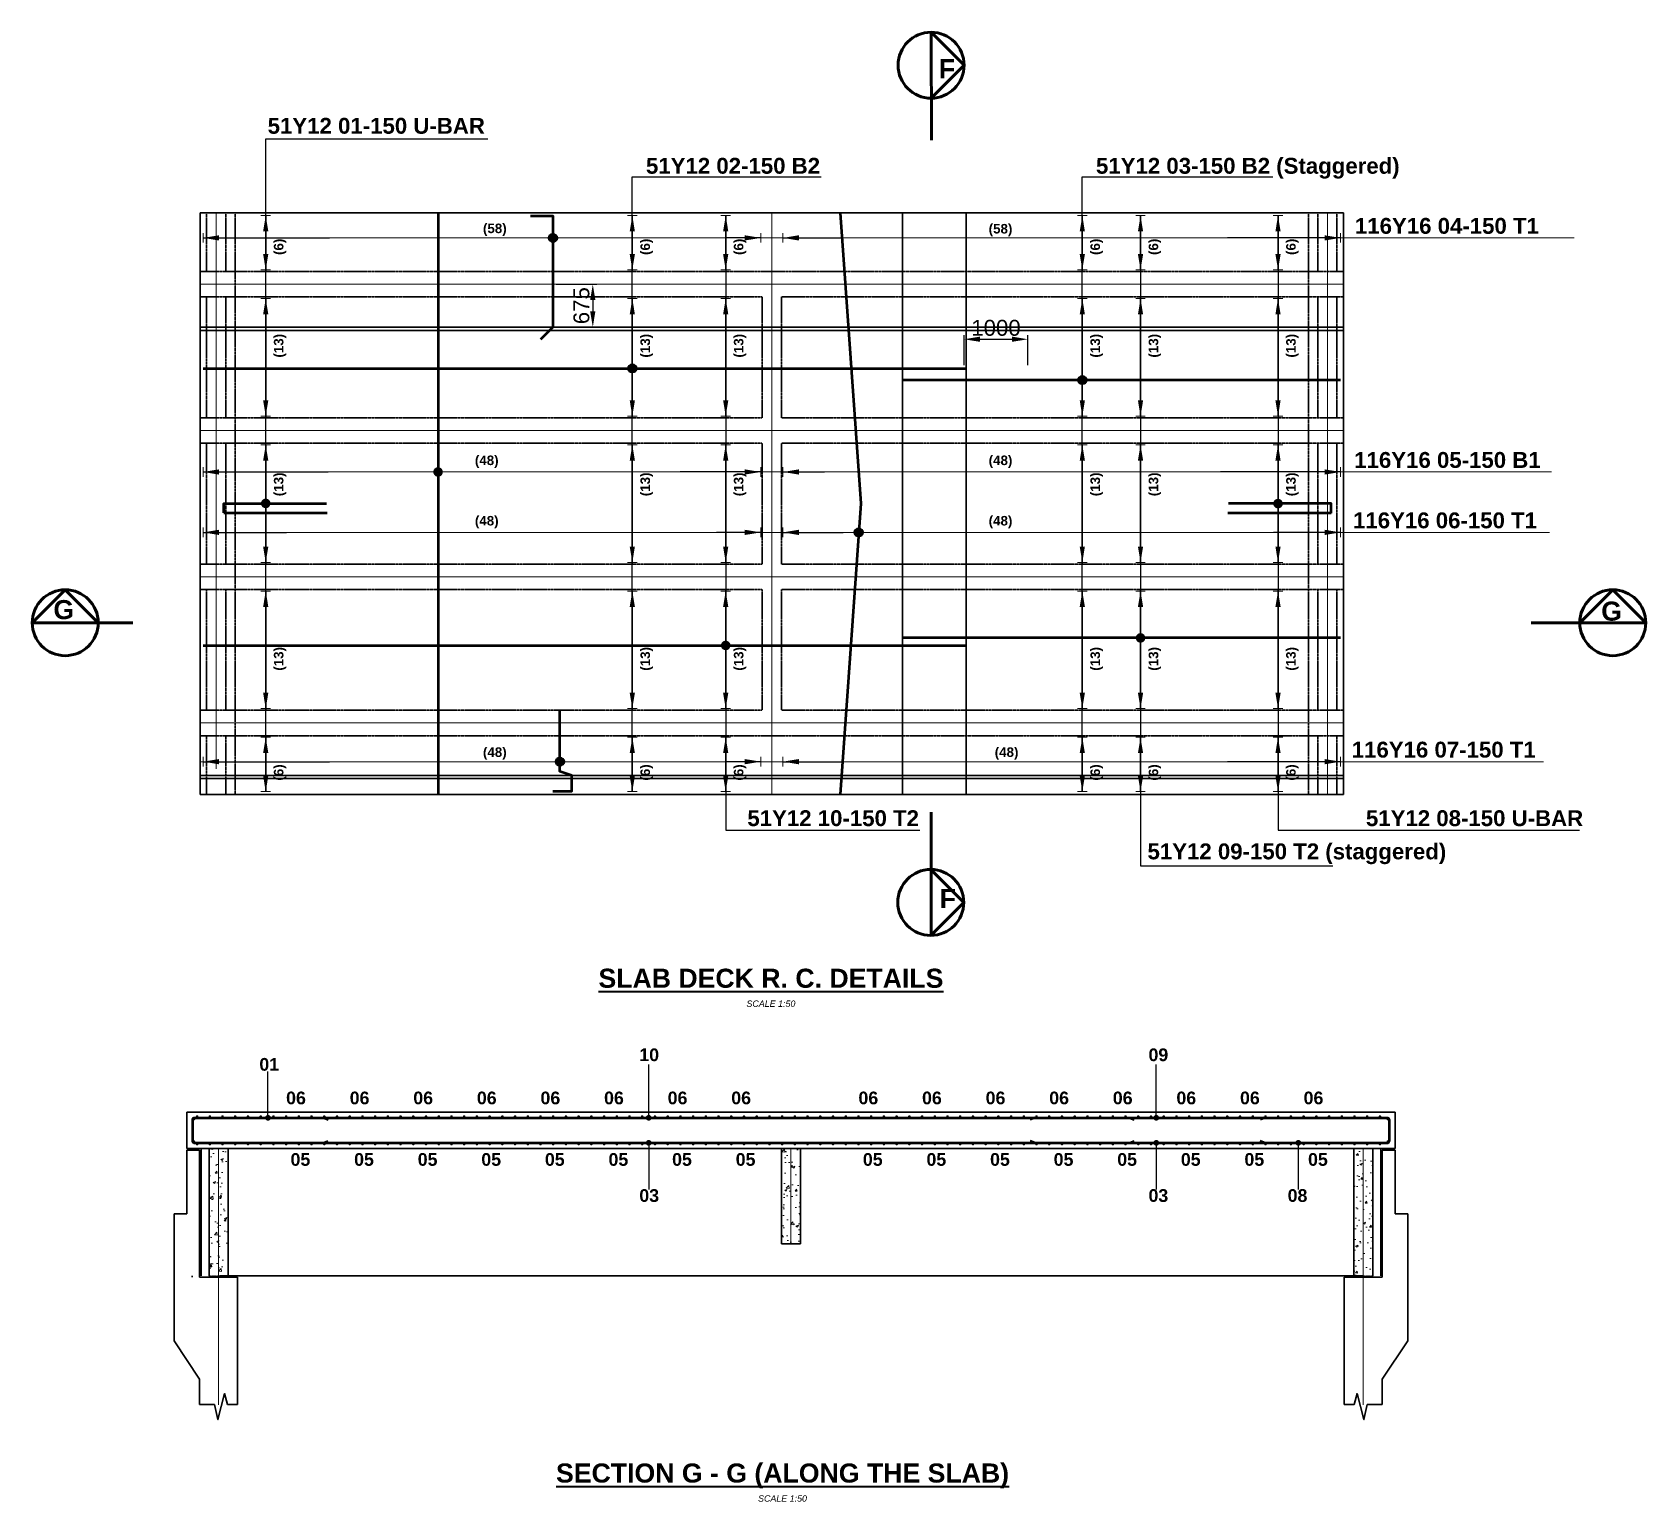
# Model space of a CAD drawing. Header units: millimetres. Extents: x -1307360 to -9241, y 140559 to 432424.
# Drawn here: x -1271425 to -1246054, y 223668 to 246780 of the extents above; entities that cross this region are included whole.
import ezdxf

# ---------------------------------------------------------------- set-up
doc = ezdxf.new("R2010")
doc.units = ezdxf.units.MM
doc.header["$MEASUREMENT"] = 0
doc.linetypes.add('CENTER2', pattern=[1.125, 0.75, -0.125, 0.125, -0.125])
doc.linetypes.add('DASHED2', pattern=[0.375, 0.25, -0.125])
for name, color, linetype, lineweight in [('BORDER', 3, 'Continuous', 60), ('centreline', 4, 'CENTER2', 15), ('dimension', 252, 'Continuous', 20), ('hatch', 9, 'Continuous', 18), ('hidden', 5, 'DASHED2', 30), ('lettering', 120, 'Continuous', 25), ('outline', 3, 'Continuous', 35), ('reinforcement', 6, 'Continuous', 50), ('titles', 2, 'Continuous', 40)]:
    doc.layers.add(name, color=color, linetype=linetype, lineweight=lineweight)
doc.styles.add('ARIAL', font='arial.ttf')
doc.dimstyles.new('Dimstyle_100', dxfattribs={"dimtxt": 250, "dimasz": 250, "dimexe": 66, "dimexo": 50, "dimgap": 50, "dimtad": 1, "dimdec": 0, "dimzin": 0, "dimdsep": 46, "dimtxsty": 'ARIAL', "dimcen": 0.09, "dimclrd": 256, "dimclre": 256, "dimclrt": 1, "dimadec": 0, "dimazin": 0, "dimtfac": 1, "dimtdec": 0, "dimtmove": 2, "dimatfit": 3, "dimfxl": 1, "dimtolj": 1, "dimtzin": 0, "dimarcsym": 0})
doc.dimstyles.new('Dimstyle_50', dxfattribs={"dimtxt": 125, "dimasz": 125, "dimexe": 33, "dimexo": 25, "dimgap": 33, "dimtad": 1, "dimdec": 0, "dimzin": 0, "dimdsep": 46, "dimtxsty": 'ARIAL', "dimcen": 0.09, "dimclrd": 256, "dimclrt": 1, "dimadec": 0, "dimazin": 0, "dimtfac": 1, "dimtdec": 0, "dimtmove": 2, "dimatfit": 3, "dimldrblk": 'DOT', "dimfxl": 33, "dimtolj": 1, "dimtzin": 0, "dimarcsym": 0})
pattern_1 = [(50, (-941382.12, 768.6), (358.6301, -31.37607), [37.5, -412.5]), (355, (-941382.12, 768.6), (-69.37567, 376.09607), [30, -330]), (100.4514, (-941352.23, 766), (289.2547, 344.71977), [31.8701, -350.57106]), (46.1842, (-941382.1, 868.6), (533.6205, -82.7595), [56.25, -618.75]), (96.6356, (-941337.65, 861.7), (467.33135, 487.05894), [47.80514, -525.8565]), (351.1842, (-941382.1, 868.6), (467.331, 487.0593), [45, -495]), (21, (-941332.12, 843.6), (298.45353, -201.30945), [37.5, -412.5]), (326, (-941332.12, 843.6), (121.65767, 362.57502), [30, -330]), (71.4514, (-941307.25, 826.83), (420.1113, 161.26525), [31.8701, -350.57106]), (37.5, (-941382.12, 768.61), (6.079928, 166.446927), [0, -326, 0, -335, 0, -331.25]), (7.5, (-941382.12, 768.61), (131.53477, 197.205856), [0, -191, 0, -318.5, 0, -126.25]), (327.5, (-941493.62, 768.61), (266.91122, -11.277436), [0, -125, 0, -390, 0, -517.5]), (317.5, (-941543.62, 768.6), (291.59308, 50.05249), [0, -162.5, 0, -259, 0, -367.5])]
pattern_2 = [(45, (-928219.619, -191146.463), (-4.41941738, 4.41941738), [])]

msp = doc.modelspace()

# ---------------------------------------------------------------- texts
at = {"layer": 'lettering', "style": 'ARIAL'}
for s, insert, char_height, width, attachment_point in [('{\\fArial|b1|i0|c0|p34;F}', (-1257169.2, 246357.9), 300, 4330.133, 1), ('{\\fArial|b1|i0|c0|p34;51Y12 01-150 U-BAR}', (-1267723.9, 245434.1), 250, 5082.469, 1), ('{\\fArial|b1|i0|c0|p34;51Y12 02-150 B2}', (-1261774.9, 244805.1), 250, 2917.024, 1), ('{\\fArial|b1|i0|c0|p34;51Y12 03-150 B2 (Staggered)}', (-1254698.7, 244805.1), 250, 5082.469, 1), ('\\pt1500;{\\fArial|b1|i0|c0|p34;116Y16 04-150 T1}', (-1250626.6, 243860.3), 250, 5082.469, 1), ('\\pt1500;{\\fArial|b1|i0|c0|p34;(58)}', (-1264338, 243771), 150, 492.778, 1), ('\\pt1500;{\\fArial|b1|i0|c0|p34;(58)}', (-1256385.9, 243765.2), 150, 492.778, 1), ('\\pt1500;{\\fArial|b1|i0|c0|p34;(48)}', (-1264464.9, 240122.9), 150, 492.778, 1), ('\\pt1500;{\\fArial|b1|i0|c0|p34;(48)}', (-1256385.9, 240122.9), 150, 492.778, 1), ('\\pt1500;{\\fArial|b1|i0|c0|p34;116Y16 05-150 B1}', (-1250637.6, 240178.5), 250, 5082.469, 1), ('\\pt1500;{\\fArial|b1|i0|c0|p34;(48)}', (-1264464.9, 239172.9), 150, 492.778, 1), ('\\pt1500;{\\fArial|b1|i0|c0|p34;(48)}', (-1256385.9, 239172.9), 150, 492.778, 1), ('\\pt1500;{\\fArial|b1|i0|c0|p34;116Y16 06-150 T1}', (-1250656.7, 239228.5), 250, 5082.469, 1), ('{\\fArial|b1|i0|c0|p34;G}', (-1270767, 237849.7), 300, 895.797, 3), ('{\\fArial|b1|i0|c0|p34;G}', (-1246427.7, 237826.2), 300, 895.797, 3), ('\\pt1500;{\\fArial|b1|i0|c0|p34;(48)}', (-1264338, 235533), 150, 492.778, 1), ('\\pt1500;{\\fArial|b1|i0|c0|p34;(48)}', (-1256290.8, 235533), 150, 492.778, 1), ('\\pt1500;{\\fArial|b1|i0|c0|p34;116Y16 07-150 T1}', (-1250676.6, 235622.3), 250, 5082.469, 1), ('{\\fArial|b1|i0|c0|p34;51Y12 10-150 T2}', (-1260180.4, 234544.3), 250, 5082.469, 1), ('{\\fArial|b1|i0|c0|p34;51Y12 08-150 U-BAR}', (-1250453.7, 234544.3), 250, 5082.469, 1), ('\\pt1500;{\\fArial|b1|i0|c0|p34;51Y12 09-150 T2 (staggered)}', (-1253888.3, 234022.1), 250, 5082.469, 1), ('{\\fArial|b1|i0|c0|p34;F}', (-1257157.1, 233006.5), 300, 4330.133, 7), ('\\pt1500;{\\fArial|b1|i0|c0|p34;01}', (-1267854.7, 230647.5), 200, 311.989, 1), ('\\pt1500;{\\fArial|b1|i0|c0|p34;10}', (-1261879.7, 230798.1), 200, 334.004, 1), ('{\\fArial|b1|i0|c0|p34;09}', (-1253872.7, 230798.1), 200, 374.939, 1), ('\\pt1500;{\\fArial|b1|i0|c0|p34;06}', (-1267433.9, 230119.1), 200, 384.764, 1), ('\\pt1500;{\\fArial|b1|i0|c0|p34;06}', (-1266433.9, 230119.1), 200, 384.764, 1), ('\\pt1500;{\\fArial|b1|i0|c0|p34;06}', (-1265433.9, 230119.1), 200, 384.764, 1), ('\\pt1500;{\\fArial|b1|i0|c0|p34;06}', (-1264433.9, 230119.1), 200, 384.764, 1), ('\\pt1500;{\\fArial|b1|i0|c0|p34;06}', (-1263433.9, 230119.1), 200, 384.764, 1), ('\\pt1500;{\\fArial|b1|i0|c0|p34;06}', (-1262433.9, 230119.1), 200, 384.764, 1), ('\\pt1500;{\\fArial|b1|i0|c0|p34;06}', (-1261433.9, 230119.1), 200, 384.764, 1), ('\\pt1500;{\\fArial|b1|i0|c0|p34;06}', (-1260433.9, 230119.1), 200, 384.764, 1), ('\\pt1500;{\\fArial|b1|i0|c0|p34;06}', (-1258433.9, 230119.1), 200, 384.764, 1), ('\\pt1500;{\\fArial|b1|i0|c0|p34;06}', (-1257433.9, 230119.1), 200, 384.764, 1), ('\\pt1500;{\\fArial|b1|i0|c0|p34;06}', (-1256433.9, 230119.1), 200, 384.764, 1), ('\\pt1500;{\\fArial|b1|i0|c0|p34;06}', (-1255433.9, 230119.1), 200, 384.764, 1), ('\\pt1500;{\\fArial|b1|i0|c0|p34;06}', (-1254433.9, 230119.1), 200, 384.764, 1), ('\\pt1500;{\\fArial|b1|i0|c0|p34;06}', (-1253433.9, 230119.1), 200, 384.764, 1), ('\\pt1500;{\\fArial|b1|i0|c0|p34;06}', (-1252433.9, 230119.1), 200, 384.764, 1), ('\\pt1500;{\\fArial|b1|i0|c0|p34;06}', (-1251433.9, 230119.1), 200, 384.764, 1), ('\\pt1500;{\\fArial|b1|i0|c0|p34;05}', (-1267364.1, 229151.9), 200, 402.944, 1), ('\\pt1500;{\\fArial|b1|i0|c0|p34;05}', (-1266364.1, 229151.9), 200, 402.944, 1), ('\\pt1500;{\\fArial|b1|i0|c0|p34;05}', (-1265364.1, 229151.9), 200, 402.944, 1), ('\\pt1500;{\\fArial|b1|i0|c0|p34;05}', (-1264364.1, 229151.9), 200, 402.944, 1), ('\\pt1500;{\\fArial|b1|i0|c0|p34;05}', (-1263364.1, 229151.9), 200, 402.944, 1), ('\\pt1500;{\\fArial|b1|i0|c0|p34;05}', (-1262364.1, 229151.9), 200, 402.944, 1), ('\\pt1500;{\\fArial|b1|i0|c0|p34;05}', (-1261364.1, 229151.9), 200, 402.944, 1), ('\\pt1500;{\\fArial|b1|i0|c0|p34;05}', (-1260364.1, 229151.9), 200, 402.944, 1), ('\\pt1500;{\\fArial|b1|i0|c0|p34;05}', (-1258364.1, 229151.9), 200, 402.944, 1), ('\\pt1500;{\\fArial|b1|i0|c0|p34;05}', (-1257364.1, 229151.9), 200, 402.944, 1), ('\\pt1500;{\\fArial|b1|i0|c0|p34;05}', (-1256364.1, 229151.9), 200, 402.944, 1), ('\\pt1500;{\\fArial|b1|i0|c0|p34;05}', (-1255364.1, 229151.9), 200, 402.944, 1), ('\\pt1500;{\\fArial|b1|i0|c0|p34;05}', (-1254364.1, 229151.9), 200, 402.944, 1), ('\\pt1500;{\\fArial|b1|i0|c0|p34;05}', (-1253364.1, 229151.9), 200, 402.944, 1), ('\\pt1500;{\\fArial|b1|i0|c0|p34;05}', (-1252364.1, 229151.9), 200, 402.944, 1), ('\\pt1500;{\\fArial|b1|i0|c0|p34;05}', (-1251364.1, 229151.9), 200, 402.944, 1), ('\\pt1500;{\\fArial|b1|i0|c0|p34;03}', (-1261879.7, 228584.4), 200, 299.122, 1), ('\\pt1500;{\\fArial|b1|i0|c0|p34;03}', (-1253872.7, 228584.4), 200, 284.322, 1), ('\\pt1500;{\\fArial|b1|i0|c0|p34;08}', (-1251684.6, 228584.4), 200, 324.27, 1)]:
    msp.add_mtext(s, dxfattribs=dict(at, insert=insert, char_height=char_height, width=width, attachment_point=attachment_point))
at = {"layer": 'lettering', "char_height": 150, "width": 492.778, "attachment_point": 1, "rotation": 90, "style": 'ARIAL'}
for s, insert in [('\\pt1500;{\\fArial|b1|i0|c0|p34;(6)}', (-1267626.1, 243277.6)), ('\\pt1500;{\\fArial|b1|i0|c0|p34;(6)}', (-1261861.6, 243277.6)), ('\\pt1500;{\\fArial|b1|i0|c0|p34;(6)}', (-1260392.9, 243277.6)), ('\\pt1500;{\\fArial|b1|i0|c0|p34;(6)}', (-1254785.4, 243277.6)), ('\\pt1500;{\\fArial|b1|i0|c0|p34;(6)}', (-1253869.9, 243277.6)), ('\\pt1500;{\\fArial|b1|i0|c0|p34;(6)}', (-1251707.9, 243277.6)), ('\\pt1500;{\\fArial|b1|i0|c0|p34;(13)}', (-1267626.1, 241663.6)), ('\\pt1500;{\\fArial|b1|i0|c0|p34;(13)}', (-1261861.6, 241663.6)), ('\\pt1500;{\\fArial|b1|i0|c0|p34;(13)}', (-1260392.9, 241663.6)), ('\\pt1500;{\\fArial|b1|i0|c0|p34;(13)}', (-1254785.4, 241663.6)), ('\\pt1500;{\\fArial|b1|i0|c0|p34;(13)}', (-1253869.9, 241663.6)), ('\\pt1500;{\\fArial|b1|i0|c0|p34;(13)}', (-1251707.9, 241663.6)), ('\\pt1500;{\\fArial|b1|i0|c0|p34;(13)}', (-1267626.1, 239483.6)), ('\\pt1500;{\\fArial|b1|i0|c0|p34;(13)}', (-1261861.6, 239483.6)), ('\\pt1500;{\\fArial|b1|i0|c0|p34;(13)}', (-1260392.9, 239483.6)), ('\\pt1500;{\\fArial|b1|i0|c0|p34;(13)}', (-1254785.4, 239483.6)), ('\\pt1500;{\\fArial|b1|i0|c0|p34;(13)}', (-1253869.9, 239483.6)), ('\\pt1500;{\\fArial|b1|i0|c0|p34;(13)}', (-1251707.9, 239483.6)), ('\\pt1500;{\\fArial|b1|i0|c0|p34;(13)}', (-1267626.1, 236739.2)), ('\\pt1500;{\\fArial|b1|i0|c0|p34;(13)}', (-1261861.6, 236739.2)), ('\\pt1500;{\\fArial|b1|i0|c0|p34;(13)}', (-1260392.9, 236739.2)), ('\\pt1500;{\\fArial|b1|i0|c0|p34;(13)}', (-1254785.4, 236739.2)), ('\\pt1500;{\\fArial|b1|i0|c0|p34;(13)}', (-1253869.9, 236739.2)), ('\\pt1500;{\\fArial|b1|i0|c0|p34;(13)}', (-1251707.9, 236739.2)), ('\\pt1500;{\\fArial|b1|i0|c0|p34;(6)}', (-1267626.1, 235010.5)), ('\\pt1500;{\\fArial|b1|i0|c0|p34;(6)}', (-1261861.6, 235010.5)), ('\\pt1500;{\\fArial|b1|i0|c0|p34;(6)}', (-1260392.9, 235010.5)), ('\\pt1500;{\\fArial|b1|i0|c0|p34;(6)}', (-1254785.4, 235010.5)), ('\\pt1500;{\\fArial|b1|i0|c0|p34;(6)}', (-1253869.9, 235010.5)), ('\\pt1500;{\\fArial|b1|i0|c0|p34;(6)}', (-1251707.9, 235010.5))]:
    msp.add_mtext(s, dxfattribs=dict(at, insert=insert))
at = {"layer": 'titles', "char_height": 150, "attachment_point": 5, "style": 'ARIAL'}
for s, insert, width in [('{\\fArial|b1|i0|c0|p34;\\H2x;\\L\\C1;SLAB DECK R. C. DETAILS\\l\\P\\fArial|b0|i1|c0|p34;\\H0.3333x;SCALE 1:50}', (-1259809.8, 231751.3), 5565.399), ('{\\fArial|b1|i0|c0|p34;\\H2x;\\L\\C1;SECTION G - G (ALONG THE SLAB)\\l\\P\\fArial|b0|i1|c0|p34;\\H0.3333x;SCALE 1:50}', (-1259627.6, 223969.2), 7344.235)]:
    msp.add_mtext(s, dxfattribs=dict(at, insert=insert, width=width))

# ---------------------------------------------------------------- blocks, each defined once
blk = doc.blocks.new('*D146')
at = {"layer": 'Defpoints', "color": 0, "transparency": 16777216}
for p in [(-1255771, 241952), (-1256771, 241492), (-1255771, 241492)]:
    blk.add_point(p, dxfattribs=at)
at = {"layer": 'dimension', "lineweight": -2, "transparency": 16777216}
for p, q in [((-1256771, 241542), (-1256771, 242018)), ((-1256521, 241952), (-1256021, 241952)), ((-1255771, 241542), (-1255771, 242018))]:
    blk.add_line(p, q, dxfattribs=at)
at = {"layer": 'dimension', "transparency": 16777216}
for points in [[(-1256521, 241994), (-1256521, 241911), (-1256771, 241952)], [(-1256021, 241994), (-1256021, 241911), (-1255771, 241952)]]:
    blk.add_solid(points, dxfattribs=at)
at = {"layer": 'dimension', "color": 1, "transparency": 16777216, "insert": (-1256271, 242130), "char_height": 250, "attachment_point": 5, "style": 'ARIAL'}
blk.add_mtext('\\A1;1000', dxfattribs=at)
blk = doc.blocks.new('*D147')
at = {"layer": 'Defpoints', "color": 0, "transparency": 16777216}
for p in [(-1263238, 242817), (-1263238, 242142), (-1262611, 242142)]:
    blk.add_point(p, dxfattribs=at)
at = {"layer": 'dimension', "lineweight": -2, "transparency": 16777216}
for p, q in [((-1263188, 242817), (-1262545, 242817)), ((-1262611, 242567), (-1262611, 242392)), ((-1263188, 242142), (-1262545, 242142))]:
    blk.add_line(p, q, dxfattribs=at)
at = {"layer": 'dimension', "transparency": 16777216}
for points in [[(-1262653, 242567), (-1262570, 242567), (-1262611, 242817)], [(-1262653, 242392), (-1262570, 242392), (-1262611, 242142)]]:
    blk.add_solid(points, dxfattribs=at)
at = {"layer": 'dimension', "color": 1, "transparency": 16777216, "insert": (-1262789, 242480), "char_height": 250, "attachment_point": 5, "rotation": 90, "style": 'ARIAL'}
blk.add_mtext('\\A1;675', dxfattribs=at)
blk = doc.blocks.new('_Dot')
at = {"color": 0, "linetype": 'ByBlock', "lineweight": -2}
blk.add_line((-0.5, 0), (-1, 0), dxfattribs=at)
at = {"color": 0, "linetype": 'ByBlock', "const_width": 0.5}
blk.add_lwpolyline([(-0.25, 0, 1), (0.25, 0, 1)], format="xyb", close=True, dxfattribs=at)
blk = doc.blocks.new('*U173')
at = {"layer": 'reinforcement', "const_width": 20}
blk.add_lwpolyline([(-10, 0, 1), (10, 0, 1)], format="xyb", close=True, dxfattribs=at)
blk = doc.blocks.new('*U174')
at = {"layer": 'reinforcement', "color": 0, "linetype": 'ByBlock', "lineweight": -2, "transparency": 16777216}
for p in [(0, 0), (200, 0), (400, 0), (600, 0), (800, 0)]:
    blk.add_blockref('*U173', p, dxfattribs=at)
blk = doc.blocks.new('*U175')
at = {"layer": 'reinforcement', "const_width": 20}
blk.add_lwpolyline([(-10, 0, -1), (10, 0, -1)], format="xyb", close=True, dxfattribs=at)
blk = doc.blocks.new('*U176')
at = {"layer": 'reinforcement', "color": 0, "linetype": 'ByBlock', "lineweight": -2, "transparency": 16777216}
for p in [(0, 0), (200, 0), (400, 0), (600, 0), (800, 0)]:
    blk.add_blockref('*U175', p, dxfattribs=at)
blk = doc.blocks.new('*U177')
at = {"layer": 'reinforcement', "const_width": 20}
blk.add_lwpolyline([(-10, 0, 1), (10, 0, 1)], format="xyb", close=True, dxfattribs=at)
blk = doc.blocks.new('*U178')
at = {"layer": 'reinforcement', "color": 0, "linetype": 'ByBlock', "lineweight": -2, "transparency": 16777216}
for p in [(0, 0), (200, 0), (400, 0)]:
    blk.add_blockref('*U177', p, dxfattribs=at)
blk = doc.blocks.new('*U179')
at = {"layer": 'reinforcement', "const_width": 20}
blk.add_lwpolyline([(-10, 0, -1), (10, 0, -1)], format="xyb", close=True, dxfattribs=at)
blk = doc.blocks.new('*U180')
at = {"layer": 'reinforcement', "color": 0, "linetype": 'ByBlock', "lineweight": -2, "transparency": 16777216}
for p in [(0, 0), (200, 0), (400, 0)]:
    blk.add_blockref('*U179', p, dxfattribs=at)
blk = doc.blocks.new('*U181')
at = {"layer": 'reinforcement', "const_width": 20}
blk.add_lwpolyline([(-10, 0, 1), (10, 0, 1)], format="xyb", close=True, dxfattribs=at)
blk = doc.blocks.new('*U182')
at = {"layer": 'reinforcement', "color": 0, "linetype": 'ByBlock', "lineweight": -2, "transparency": 16777216}
for p in [(-800, 0), (-600, 0), (-400, 0), (-200, 0), (0, 0)]:
    blk.add_blockref('*U181', p, dxfattribs=at)
blk = doc.blocks.new('*U183')
at = {"layer": 'reinforcement', "const_width": 20}
blk.add_lwpolyline([(-10, 0, -1), (10, 0, -1)], format="xyb", close=True, dxfattribs=at)
blk = doc.blocks.new('*U184')
at = {"layer": 'reinforcement', "color": 0, "linetype": 'ByBlock', "lineweight": -2, "transparency": 16777216}
for p in [(-800, 0), (-600, 0), (-400, 0), (-200, 0), (0, 0)]:
    blk.add_blockref('*U183', p, dxfattribs=at)

# ---------------------------------------------------------------- dimensions: what is measured, and where the dimension line sits
at = {"layer": 'dimension'}
dim = msp.add_linear_dim(base=(-1262611.4, 242142.1), p1=(-1263238.1, 242817.1), p2=(-1263238.1, 242142.1), angle=90, dimstyle='Dimstyle_100', dxfattribs=at)
dim.commit()
dim.dimension.update_dxf_attribs({"geometry": '*D147', "text_midpoint": (-1262789, 242479.6)})
dim = msp.add_linear_dim(base=(-1255771.1, 241952.4), p1=(-1256771.1, 241492.5), p2=(-1255771.1, 241492.5), dimstyle='Dimstyle_100', dxfattribs=at)
dim.commit()
dim.dimension.update_dxf_attribs({"geometry": '*D146', "text_midpoint": (-1256271.1, 242130.1)})

# ---------------------------------------------------------------- hatches: boundary and pattern name
at = {"layer": 'hatch'}
h = msp.add_hatch(dxfattribs=at)
h.set_pattern_fill('AR-CONC', color=256, scale=50, style=0)
h.set_pattern_definition(pattern_1)
h.paths.add_polyline_path([(-1268646.1, 229223.3), (-1268346.1, 229223.3), (-1268346.1, 227223.3), (-1268646.1, 227223.3)])
h = msp.add_hatch(dxfattribs=at)
h.set_pattern_fill('AR-CONC', color=256, scale=50, style=0)
h.set_pattern_definition([(50, (-931257.12, 768.6), (358.6301, -31.37607), [37.5, -412.5]), (355, (-931257.12, 768.6), (-69.37567, 376.09607), [30, -330]), (100.4514, (-931227.23, 766), (289.2547, 344.71977), [31.8701, -350.57106]), (46.1842, (-931257.1, 868.6), (533.6205, -82.7595), [56.25, -618.75]), (96.6356, (-931212.65, 861.7), (467.33135, 487.05894), [47.80514, -525.8565]), (351.1842, (-931257.1, 868.6), (467.331, 487.0593), [45, -495]), (21, (-931207.12, 843.6), (298.45353, -201.30945), [37.5, -412.5]), (326, (-931207.12, 843.6), (121.65767, 362.57502), [30, -330]), (71.4514, (-931182.25, 826.83), (420.1113, 161.26525), [31.8701, -350.57106]), (37.5, (-931257.12, 768.61), (6.079928, 166.446927), [0, -326, 0, -335, 0, -331.25]), (7.5, (-931257.12, 768.61), (131.53477, 197.205856), [0, -191, 0, -318.5, 0, -126.25]), (327.5, (-931368.62, 768.61), (266.91122, -11.277436), [0, -125, 0, -390, 0, -517.5]), (317.5, (-931418.62, 768.6), (291.59308, 50.05249), [0, -162.5, 0, -259, 0, -367.5])])
h.paths.add_polyline_path([(-1259346.1, 229223.3), (-1259496.1, 229223.3), (-1259496.1, 227723.3), (-1259346.1, 227723.3)])
h.paths.add_polyline_path([(-1259496.1, 229223.3), (-1259646.1, 229223.3), (-1259646.1, 227723.3), (-1259496.1, 227723.3)])
h = msp.add_hatch(dxfattribs=at)
h.set_pattern_fill('AR-CONC', color=256, scale=50, style=0)
h.set_pattern_definition(pattern_1)
h.paths.add_polyline_path([(-1250346.1, 229223.3), (-1250646.1, 229223.3), (-1250646.1, 227223.3), (-1250346.1, 227223.3)])
h = msp.add_hatch(dxfattribs=at)
h.set_pattern_fill('ANSI31', color=256, scale=50, style=0)
h.set_pattern_definition(pattern_2)
h.paths.add_polyline_path([(-1268346.1, 227198.3), (-1268346.1, 227223.3), (-1268646.1, 227223.3), (-1268646.1, 227198.3)])
h = msp.add_hatch(dxfattribs=at)
h.set_pattern_fill('ANSI31', color=256, scale=50, style=0)
h.set_pattern_definition(pattern_2)
h.paths.add_polyline_path([(-1250646.1, 227198.3), (-1250646.1, 227223.3), (-1250346.1, 227223.3), (-1250346.1, 227198.3)])

# ---------------------------------------------------------------- linework, layer by layer
at = {"layer": 'BORDER'}
for p, q in [((-1257284.9, 245085), (-1257291.9, 246780.3)), ((-1269841.5, 237493.7), (-1271425.2, 237493.7)), ((-1247852.7, 237493.7), (-1246053.8, 237493.7)), ((-1257291.9, 234512.5), (-1257291.9, 232576.4))]:
    msp.add_line(p, q, dxfattribs=at)
for points in [[(-1257291.9, 246780.3), (-1256773.6, 246262), (-1257291.9, 245743.7)], [(-1271425.2, 237493.7), (-1270906.9, 238012), (-1270388.6, 237493.7)], [(-1247090.4, 237493.7), (-1246572.1, 238012), (-1246053.8, 237493.7)], [(-1257296.2, 233613), (-1256777.9, 233094.7), (-1257296.2, 232576.4)]]:
    msp.add_lwpolyline(points, dxfattribs=at)
for centre in [(-1257291.9, 246262), (-1270906.9, 237493.7), (-1246572.1, 237493.7), (-1257296.2, 233094.7)]:
    msp.add_circle(centre, 518.3, dxfattribs=at)
at = {"layer": 'centreline', "ltscale": 10}
for p, q in [((-1268533.6, 243942.1), (-1268533.6, 235192.1)), ((-1259796.1, 243942.1), (-1259796.1, 234792.1)), ((-1251058.6, 243942.1), (-1251058.6, 234792.1)), ((-1268783.6, 242817.1), (-1250808.6, 242817.1)), ((-1268783.6, 240517.1), (-1250808.6, 240517.1)), ((-1268783.6, 238217.1), (-1250808.6, 238217.1)), ((-1268783.6, 235917.1), (-1250808.6, 235917.1)), ((-1268496.1, 225194.4), (-1268496.1, 229223.3)), ((-1268496.1, 229223.3), (-1268496.1, 225199.9)), ((-1259496.1, 227723.3), (-1259496.1, 229223.3)), ((-1250496.1, 225194.4), (-1250496.1, 229223.3)), ((-1250496.1, 229223.3), (-1250496.1, 225199.9))]:
    msp.add_line(p, q, dxfattribs=at)
at = {"layer": 'dimension'}
for p, q in [((-1267679.2, 243897.1), (-1267829.2, 243897.1)), ((-1261914.7, 243897.1), (-1262064.7, 243897.1)), ((-1260446, 243897.1), (-1260596, 243897.1)), ((-1254838.5, 243897.1), (-1254988.5, 243897.1)), ((-1253923, 243897.1), (-1254073, 243897.1)), ((-1251761, 243897.1), (-1251911, 243897.1)), ((-1268738.6, 243471.3), (-1268738.6, 243621.3)), ((-1259971.1, 243471.3), (-1259971.1, 243621.3)), ((-1259621.1, 243471.3), (-1259621.1, 243621.3)), ((-1250853.6, 243471.3), (-1250853.6, 243621.3)), ((-1268738.6, 243546.3), (-1247180.5, 243546.3)), ((-1267679.2, 243042.1), (-1267829.2, 243042.1)), ((-1261914.7, 243042.1), (-1262064.7, 243042.1)), ((-1260446, 243042.1), (-1260596, 243042.1)), ((-1254838.5, 243042.1), (-1254988.5, 243042.1)), ((-1253923, 243042.1), (-1254073, 243042.1)), ((-1251761, 243042.1), (-1251911, 243042.1)), ((-1267679.2, 242592.1), (-1267829.2, 242592.1)), ((-1261914.7, 242592.1), (-1262064.7, 242592.1)), ((-1260446, 242592.1), (-1260596, 242592.1)), ((-1254838.5, 242592.1), (-1254988.5, 242592.1)), ((-1253923, 242592.1), (-1254073, 242592.1)), ((-1251761, 242592.1), (-1251911, 242592.1)), ((-1267679.2, 240742.1), (-1267829.2, 240742.1)), ((-1261914.7, 240742.1), (-1262064.7, 240742.1)), ((-1260446, 240742.1), (-1260596, 240742.1)), ((-1254838.5, 240742.1), (-1254988.5, 240742.1)), ((-1253923, 240742.1), (-1254073, 240742.1)), ((-1251761, 240742.1), (-1251911, 240742.1)), ((-1267679.2, 240292.1), (-1267829.2, 240292.1)), ((-1261914.7, 240292.1), (-1262064.7, 240292.1)), ((-1260446, 240292.1), (-1260596, 240292.1)), ((-1254838.5, 240292.1), (-1254988.5, 240292.1)), ((-1253923, 240292.1), (-1254073, 240292.1)), ((-1251761, 240292.1), (-1251911, 240292.1)), ((-1268738.6, 239789.5), (-1268738.6, 239939.5)), ((-1268738.6, 239864.5), (-1247536.1, 239864.5)), ((-1259971.1, 239789.5), (-1259971.1, 239939.5)), ((-1259621.1, 239789.5), (-1259621.1, 239939.5)), ((-1250853.6, 239789.5), (-1250853.6, 239939.5)), ((-1268738.6, 238839.4), (-1268738.6, 238989.4)), ((-1268738.6, 238914.4), (-1247568.3, 238914.4)), ((-1259971.1, 238839.4), (-1259971.1, 238989.4)), ((-1259621.1, 238839.4), (-1259621.1, 238989.4)), ((-1250853.6, 238839.4), (-1250853.6, 238989.4)), ((-1267679.2, 238442.1), (-1267829.2, 238442.1)), ((-1261914.7, 238442.1), (-1262064.7, 238442.1)), ((-1260446, 238442.1), (-1260596, 238442.1)), ((-1254838.5, 238442.1), (-1254988.5, 238442.1)), ((-1253923, 238442.1), (-1254073, 238442.1)), ((-1251761, 238442.1), (-1251911, 238442.1)), ((-1267679.2, 237992.1), (-1267829.2, 237992.1)), ((-1261914.7, 237992.1), (-1262064.7, 237992.1)), ((-1260446, 237992.1), (-1260596, 237992.1)), ((-1254838.5, 237992.1), (-1254988.5, 237992.1)), ((-1253923, 237992.1), (-1254073, 237992.1)), ((-1251761, 237992.1), (-1251911, 237992.1)), ((-1267679.2, 236142.1), (-1267829.2, 236142.1)), ((-1261914.7, 236142.1), (-1262064.7, 236142.1)), ((-1260446, 236142.1), (-1260596, 236142.1)), ((-1254838.5, 236142.1), (-1254988.5, 236142.1)), ((-1253923, 236142.1), (-1254073, 236142.1)), ((-1251761, 236142.1), (-1251911, 236142.1)), ((-1267679.2, 235692.1), (-1267829.2, 235692.1)), ((-1261914.7, 235692.1), (-1262064.7, 235692.1)), ((-1260446, 235692.1), (-1260596, 235692.1)), ((-1254838.5, 235692.1), (-1254988.5, 235692.1)), ((-1253923, 235692.1), (-1254073, 235692.1)), ((-1251761, 235692.1), (-1251911, 235692.1)), ((-1268783.6, 235308.2), (-1247661, 235308.2)), ((-1268738.6, 235233.2), (-1268738.6, 235383.2)), ((-1259971.1, 235233.2), (-1259971.1, 235383.2)), ((-1259621.1, 235233.2), (-1259621.1, 235383.2)), ((-1250853.6, 235233.2), (-1250853.6, 235383.2)), ((-1267679.2, 234837.1), (-1267829.2, 234837.1)), ((-1261914.7, 234837.1), (-1262064.7, 234837.1)), ((-1260446, 234837.1), (-1260596, 234837.1)), ((-1254838.5, 234837.1), (-1254988.5, 234837.1)), ((-1253923, 234837.1), (-1254073, 234837.1)), ((-1251761, 234837.1), (-1251911, 234837.1))]:
    msp.add_line(p, q, dxfattribs=at)
at = {"layer": 'hatch'}
for p, q in [((-1268908.6, 227223.3), (-1268908.6, 227198.3)), ((-1268646.1, 227223.3), (-1268646.1, 227198.3)), ((-1268346.1, 227223.3), (-1268346.1, 227198.3)), ((-1250646.1, 227223.3), (-1250646.1, 227198.3)), ((-1250346.1, 227223.3), (-1250346.1, 227198.3))]:
    msp.add_line(p, q, dxfattribs=at)
at = {"layer": 'hidden', "ltscale": 20}
for p, q in [((-1268683.6, 243942.1), (-1268683.6, 243017.1)), ((-1268383.6, 243942.1), (-1268383.6, 243017.1)), ((-1268233.6, 243942.1), (-1268233.6, 234792.1)), ((-1251358.6, 243942.1), (-1251358.6, 234792.1)), ((-1251208.6, 243942.1), (-1251208.6, 243017.1)), ((-1250908.6, 243942.1), (-1250908.6, 243017.1)), ((-1268783.6, 243017.1), (-1250808.6, 243017.1)), ((-1268783.6, 242617.1), (-1259946.1, 242617.1)), ((-1268683.6, 242617.1), (-1268683.6, 240717.1)), ((-1268383.6, 242617.1), (-1268383.6, 240717.1)), ((-1259946.1, 242617.1), (-1259946.1, 240717.1)), ((-1259646.1, 242617.1), (-1250808.6, 242617.1)), ((-1259646.1, 242617.1), (-1259646.1, 240717.1)), ((-1251208.6, 242617.1), (-1251208.6, 240717.1)), ((-1250908.6, 242617.1), (-1250908.6, 240717.1)), ((-1268783.6, 240717.1), (-1259946.1, 240717.1)), ((-1259646.1, 240717.1), (-1250808.6, 240717.1)), ((-1268783.6, 240317.1), (-1259946.1, 240317.1)), ((-1268683.6, 240317.1), (-1268683.6, 238417.1)), ((-1268383.6, 240317.1), (-1268383.6, 238417.1)), ((-1259946.1, 240317.1), (-1259946.1, 238417.1)), ((-1259646.1, 240317.1), (-1259646.1, 238417.1)), ((-1259646.1, 240317.1), (-1250808.6, 240317.1)), ((-1251208.6, 240317.1), (-1251208.6, 238417.1)), ((-1250908.6, 240317.1), (-1250908.6, 238417.1)), ((-1268783.6, 238417.1), (-1259946.1, 238417.1)), ((-1259646.1, 238417.1), (-1250808.6, 238417.1)), ((-1268783.6, 238017.1), (-1259946.1, 238017.1)), ((-1268683.6, 238017.1), (-1268683.6, 236117.1)), ((-1268383.6, 238017.1), (-1268383.6, 236117.1)), ((-1259946.1, 238017.1), (-1259946.1, 236117.1)), ((-1259646.1, 238017.1), (-1259646.1, 236117.1)), ((-1259646.1, 238017.1), (-1250808.6, 238017.1)), ((-1251208.6, 238017.1), (-1251208.6, 236117.1)), ((-1250908.6, 238017.1), (-1250908.6, 236117.1)), ((-1268783.6, 236117.1), (-1259946.1, 236117.1)), ((-1259646.1, 236117.1), (-1250808.6, 236117.1)), ((-1268783.6, 235717.1), (-1250808.6, 235717.1)), ((-1268683.6, 235717.1), (-1268683.6, 234792.1)), ((-1268383.6, 235717.1), (-1268383.6, 234792.1)), ((-1251208.6, 235717.1), (-1251208.6, 234792.1)), ((-1250908.6, 235717.1), (-1250908.6, 234792.1))]:
    msp.add_line(p, q, dxfattribs=at)
at = {"layer": 'hidden', "ltscale": 10}
for p, q in [((-1268646.1, 227223.3), (-1268646.1, 229223.3)), ((-1268346.1, 227223.3), (-1268346.1, 229223.3)), ((-1259646.1, 227723.3), (-1259646.1, 229223.3)), ((-1259346.1, 227723.3), (-1259346.1, 229223.3)), ((-1250646.1, 227223.3), (-1250646.1, 229223.3)), ((-1250346.1, 227223.3), (-1250346.1, 229223.3)), ((-1259346.1, 227723.3), (-1259646.1, 227723.3))]:
    msp.add_line(p, q, dxfattribs=at)
at = {"layer": 'outline'}
for p, q in [((-1268783.6, 243942.1), (-1250808.6, 243942.1)), ((-1268783.6, 243942.1), (-1268783.6, 234792.1)), ((-1257738.6, 243942.1), (-1257738.6, 234792.1)), ((-1256738.6, 243942.1), (-1256738.6, 234792.1)), ((-1250808.6, 243942.1), (-1250808.6, 234792.1)), ((-1268783.6, 242142.1), (-1250808.6, 242142.1)), ((-1268783.6, 242092.1), (-1250808.6, 242092.1)), ((-1268783.6, 235092.1), (-1250808.6, 235092.1)), ((-1268783.6, 235042.1), (-1250808.6, 235042.1)), ((-1268783.6, 234792.1), (-1250808.6, 234792.1)), ((-1268996.1, 229797.3), (-1249996.1, 229797.3)), ((-1268996.1, 229223.3), (-1268996.1, 229797.3)), ((-1249996.1, 229223.3), (-1249996.1, 229797.3)), ((-1268996.1, 229223.3), (-1249996.1, 229223.3)), ((-1268796.1, 229198.3), (-1268996.1, 229198.3)), ((-1268996.1, 228198.5), (-1268996.1, 229198.3)), ((-1268796.1, 227198.3), (-1268796.1, 229198.3)), ((-1268771.1, 227223.3), (-1268771.1, 229223.3)), ((-1250221.1, 227223.3), (-1250221.1, 229223.3)), ((-1250196.1, 229198.3), (-1249996.1, 229198.3)), ((-1250196.1, 227198.3), (-1250196.1, 229198.3)), ((-1249996.1, 228198.5), (-1249996.1, 229198.3)), ((-1269196.1, 226198.5), (-1269196.1, 228198.5)), ((-1269196.1, 228198.5), (-1268996.1, 228198.5)), ((-1249796.1, 228198.5), (-1249996.1, 228198.5)), ((-1249796.1, 226198.5), (-1249796.1, 228198.5)), ((-1268908.6, 227223.3), (-1268908.6, 227198.3)), ((-1268196.1, 227198.3), (-1268796.1, 227198.3)), ((-1268483.6, 227223.3), (-1250508.6, 227223.3)), ((-1268196.1, 227198.3), (-1268196.1, 225199.9)), ((-1250796.1, 227198.3), (-1250796.1, 225199.9)), ((-1250796.1, 227198.3), (-1250196.1, 227198.3)), ((-1268796.1, 225598.5), (-1268796.1, 225199.9)), ((-1268796.1, 225598.5), (-1268796.1, 225199.9)), ((-1250196.1, 225598.5), (-1250196.1, 225199.9)), ((-1250196.1, 225598.5), (-1250196.1, 225199.9)), ((-1268796.1, 225199.9), (-1268560.4, 225199.9)), ((-1268354.3, 225199.9), (-1268196.1, 225199.9)), ((-1250637.9, 225199.9), (-1250796.1, 225199.9)), ((-1250196.1, 225199.9), (-1250431.8, 225199.9))]:
    msp.add_line(p, q, dxfattribs=at)
for points in [[(-1269196.1, 226198.5), (-1268796.1, 225598.5)], [(-1249796.1, 226198.5), (-1250196.1, 225598.5)], [(-1268354.3, 225199.9), (-1268400.4, 225370.6), (-1268507, 224959.7), (-1268560.4, 225199.9)], [(-1250637.9, 225199.9), (-1250591.8, 225370.6), (-1250485.2, 224959.7), (-1250431.8, 225199.9)]]:
    msp.add_lwpolyline(points, dxfattribs=at)
at = {"layer": 'reinforcement'}
for p, q in [((-1268738.6, 241492.5), (-1256738.6, 241492.5)), ((-1250853.6, 241309.7), (-1257738.6, 241309.7)), ((-1250853.6, 237254.7), (-1257738.6, 237254.7)), ((-1268738.6, 237136.2), (-1256738.6, 237136.2)), ((-1268905.9, 229681.6), (-1268905.9, 229337.6)), ((-1268885.6, 229707.3), (-1250106.7, 229707.3)), ((-1266836.5, 229707.3), (-1266771.1, 229682.5)), ((-1255666.7, 229707.3), (-1255732, 229682.5)), ((-1254163.6, 229707.3), (-1254098.3, 229682.5)), ((-1252053.7, 229707.3), (-1252119, 229682.5)), ((-1250086.4, 229681.6), (-1250086.4, 229337.6)), ((-1268886.6, 229313.3), (-1250105.7, 229313.3)), ((-1266836.5, 229313.3), (-1266771.1, 229338)), ((-1255666.7, 229313.3), (-1255732, 229338)), ((-1254163.6, 229313.3), (-1254098.3, 229338)), ((-1252055.3, 229313.3), (-1252119, 229337.8))]:
    msp.add_line(p, q, dxfattribs=at)
for points in [[(-1265044, 243942.1), (-1265044, 234792.1)], [(-1263588.1, 243892.1), (-1263238.1, 243892.1), (-1263238.1, 242142.1), (-1263435.3, 241949.5)], [(-1258720.4, 243942.1), (-1258398.2, 239367.1), (-1258720.4, 234792.1)], [(-1268414.7, 239220.1), (-1268414.7, 239370.1), (-1266797.9, 239370.1)], [(-1250999.8, 239217.1), (-1250999.8, 239367.1), (-1252616.6, 239367.1)], [(-1268414.7, 239220.1), (-1266789.7, 239220.1)], [(-1250999.8, 239217.1), (-1252624.8, 239217.1)], [(-1263238.1, 234842.1), (-1262938.1, 234842.1), (-1262938.1, 235092.1), (-1263128.2, 235154.4), (-1263128.2, 236117.1)]]:
    msp.add_lwpolyline(points, dxfattribs=at)
for points, const_width in [([(-1263275.6, 243546.3, 1), (-1263200.6, 243546.3, 1)], 75), ([(-1262027.2, 241492.5, 1), (-1261952.2, 241492.5, 1)], 75), ([(-1254951, 241309.7, 1), (-1254876, 241309.7, 1)], 75), ([(-1265081.5, 239864.5, 1), (-1265006.5, 239864.5, 1)], 75), ([(-1267791.7, 239370.1, 1), (-1267716.7, 239370.1, 1)], 75), ([(-1251873.5, 239367.1, 1), (-1251798.5, 239367.1, 1)], 75), ([(-1258467.6, 238914.4, 1), (-1258392.6, 238914.4, 1)], 75), ([(-1254035.5, 237254.7, 1), (-1253960.5, 237254.7, 1)], 75), ([(-1260558.5, 237136.2, 1), (-1260483.5, 237136.2, 1)], 75), ([(-1263165.7, 235308.2, 1), (-1263090.7, 235308.2, 1)], 75), ([(-1268892.5, 229686.3, 1), (-1268872.5, 229686.3, 1)], 20), ([(-1267843.3, 229728, 1), (-1267823.3, 229728, 1)], 20), ([(-1267643.3, 229728, 1), (-1267623.3, 229728, 1)], 20), ([(-1267443.3, 229728, 1), (-1267423.3, 229728, 1)], 20), ([(-1267243.3, 229728, 1), (-1267223.3, 229728, 1)], 20), ([(-1267043.3, 229728, 1), (-1267023.3, 229728, 1)], 20), ([(-1266843.3, 229728, 1), (-1266823.3, 229728, 1)], 20), ([(-1266643.3, 229728, 1), (-1266623.3, 229728, 1)], 20), ([(-1266443.3, 229728, 1), (-1266423.3, 229728, 1)], 20), ([(-1266243.3, 229728, 1), (-1266223.3, 229728, 1)], 20), ([(-1266043.3, 229728, 1), (-1266023.3, 229728, 1)], 20), ([(-1265843.3, 229728, 1), (-1265823.3, 229728, 1)], 20), ([(-1265643.3, 229728, 1), (-1265623.3, 229728, 1)], 20), ([(-1265443.3, 229728, 1), (-1265423.3, 229728, 1)], 20), ([(-1265243.3, 229728, 1), (-1265223.3, 229728, 1)], 20), ([(-1265043.3, 229728, 1), (-1265023.3, 229728, 1)], 20), ([(-1264843.3, 229728, 1), (-1264823.3, 229728, 1)], 20), ([(-1264643.3, 229728, 1), (-1264623.3, 229728, 1)], 20), ([(-1264443.3, 229728, 1), (-1264423.3, 229728, 1)], 20), ([(-1264243.3, 229728, 1), (-1264223.3, 229728, 1)], 20), ([(-1264043.3, 229728, 1), (-1264023.3, 229728, 1)], 20), ([(-1263843.3, 229728, 1), (-1263823.3, 229728, 1)], 20), ([(-1263643.3, 229728, 1), (-1263623.3, 229728, 1)], 20), ([(-1263443.3, 229728, 1), (-1263423.3, 229728, 1)], 20), ([(-1263243.3, 229728, 1), (-1263223.3, 229728, 1)], 20), ([(-1263043.3, 229728, 1), (-1263023.3, 229728, 1)], 20), ([(-1262843.3, 229728, 1), (-1262823.3, 229728, 1)], 20), ([(-1262643.3, 229728, 1), (-1262623.3, 229728, 1)], 20), ([(-1262443.3, 229728, 1), (-1262423.3, 229728, 1)], 20), ([(-1262243.3, 229728, 1), (-1262223.3, 229728, 1)], 20), ([(-1262043.3, 229728, 1), (-1262023.3, 229728, 1)], 20), ([(-1261843.3, 229728, 1), (-1261823.3, 229728, 1)], 20), ([(-1261643.3, 229728, 1), (-1261623.3, 229728, 1)], 20), ([(-1261443.3, 229728, 1), (-1261423.3, 229728, 1)], 20), ([(-1261243.3, 229728, 1), (-1261223.3, 229728, 1)], 20), ([(-1261043.3, 229728, 1), (-1261023.3, 229728, 1)], 20), ([(-1260843.3, 229728, 1), (-1260823.3, 229728, 1)], 20), ([(-1260643.3, 229728, 1), (-1260623.3, 229728, 1)], 20), ([(-1260443.3, 229728, 1), (-1260423.3, 229728, 1)], 20), ([(-1260243.3, 229728, 1), (-1260223.3, 229728, 1)], 20), ([(-1260043.3, 229728, 1), (-1260023.3, 229728, 1)], 20), ([(-1259243.3, 229728, 1), (-1259223.3, 229728, 1)], 20), ([(-1259043.3, 229728, 1), (-1259023.3, 229728, 1)], 20), ([(-1258843.3, 229728, 1), (-1258823.3, 229728, 1)], 20), ([(-1258643.3, 229728, 1), (-1258623.3, 229728, 1)], 20), ([(-1258443.3, 229728, 1), (-1258423.3, 229728, 1)], 20), ([(-1258243.3, 229728, 1), (-1258223.3, 229728, 1)], 20), ([(-1258043.3, 229728, 1), (-1258023.3, 229728, 1)], 20), ([(-1257843.3, 229728, 1), (-1257823.3, 229728, 1)], 20), ([(-1257643.3, 229728, 1), (-1257623.3, 229728, 1)], 20), ([(-1257443.3, 229728, 1), (-1257423.3, 229728, 1)], 20), ([(-1257243.3, 229728, 1), (-1257223.3, 229728, 1)], 20), ([(-1257043.3, 229728, 1), (-1257023.3, 229728, 1)], 20), ([(-1256843.3, 229728, 1), (-1256823.3, 229728, 1)], 20), ([(-1256643.3, 229728, 1), (-1256623.3, 229728, 1)], 20), ([(-1256443.3, 229728, 1), (-1256423.3, 229728, 1)], 20), ([(-1256243.3, 229728, 1), (-1256223.3, 229728, 1)], 20), ([(-1256043.3, 229728, 1), (-1256023.3, 229728, 1)], 20), ([(-1255843.3, 229728, 1), (-1255823.3, 229728, 1)], 20), ([(-1255643.3, 229728, 1), (-1255623.3, 229728, 1)], 20), ([(-1255443.3, 229728, 1), (-1255423.3, 229728, 1)], 20), ([(-1255243.3, 229728, 1), (-1255223.3, 229728, 1)], 20), ([(-1255043.3, 229728, 1), (-1255023.3, 229728, 1)], 20), ([(-1254843.3, 229728, 1), (-1254823.3, 229728, 1)], 20), ([(-1254643.3, 229728, 1), (-1254623.3, 229728, 1)], 20), ([(-1254443.3, 229728, 1), (-1254423.3, 229728, 1)], 20), ([(-1254243.3, 229728, 1), (-1254223.3, 229728, 1)], 20), ([(-1254043.3, 229728, 1), (-1254023.3, 229728, 1)], 20), ([(-1253843.3, 229728, 1), (-1253823.3, 229728, 1)], 20), ([(-1253643.3, 229728, 1), (-1253623.3, 229728, 1)], 20), ([(-1253443.3, 229728, 1), (-1253423.3, 229728, 1)], 20), ([(-1253243.3, 229728, 1), (-1253223.3, 229728, 1)], 20), ([(-1253043.3, 229728, 1), (-1253023.3, 229728, 1)], 20), ([(-1252843.3, 229728, 1), (-1252823.3, 229728, 1)], 20), ([(-1252643.3, 229728, 1), (-1252623.3, 229728, 1)], 20), ([(-1252443.3, 229728, 1), (-1252423.3, 229728, 1)], 20), ([(-1252243.3, 229728, 1), (-1252223.3, 229728, 1)], 20), ([(-1252043.3, 229728, 1), (-1252023.3, 229728, 1)], 20), ([(-1251843.3, 229728, 1), (-1251823.3, 229728, 1)], 20), ([(-1251643.3, 229728, 1), (-1251623.3, 229728, 1)], 20), ([(-1251443.3, 229728, 1), (-1251423.3, 229728, 1)], 20), ([(-1251243.3, 229728, 1), (-1251223.3, 229728, 1)], 20), ([(-1250099.7, 229686.3, -1), (-1250119.7, 229686.3, -1)], 20), ([(-1268893.3, 229334, 1), (-1268873.3, 229334, 1)], 20), ([(-1267843.3, 229292.5, -1), (-1267823.3, 229292.5, -1)], 20), ([(-1267643.3, 229292.5, -1), (-1267623.3, 229292.5, -1)], 20), ([(-1267443.3, 229292.5, -1), (-1267423.3, 229292.5, -1)], 20), ([(-1267243.3, 229292.5, -1), (-1267223.3, 229292.5, -1)], 20), ([(-1267043.3, 229292.5, -1), (-1267023.3, 229292.5, -1)], 20), ([(-1266843.3, 229292.5, -1), (-1266823.3, 229292.5, -1)], 20), ([(-1266643.3, 229292.5, -1), (-1266623.3, 229292.5, -1)], 20), ([(-1266443.3, 229292.5, -1), (-1266423.3, 229292.5, -1)], 20), ([(-1266243.3, 229292.5, -1), (-1266223.3, 229292.5, -1)], 20), ([(-1266043.3, 229292.5, -1), (-1266023.3, 229292.5, -1)], 20), ([(-1265843.3, 229292.5, -1), (-1265823.3, 229292.5, -1)], 20), ([(-1265643.3, 229292.5, -1), (-1265623.3, 229292.5, -1)], 20), ([(-1265443.3, 229292.5, -1), (-1265423.3, 229292.5, -1)], 20), ([(-1265243.3, 229292.5, -1), (-1265223.3, 229292.5, -1)], 20), ([(-1265043.3, 229292.5, -1), (-1265023.3, 229292.5, -1)], 20), ([(-1264843.3, 229292.5, -1), (-1264823.3, 229292.5, -1)], 20), ([(-1264643.3, 229292.5, -1), (-1264623.3, 229292.5, -1)], 20), ([(-1264443.3, 229292.5, -1), (-1264423.3, 229292.5, -1)], 20), ([(-1264243.3, 229292.5, -1), (-1264223.3, 229292.5, -1)], 20), ([(-1264043.3, 229292.5, -1), (-1264023.3, 229292.5, -1)], 20), ([(-1263843.3, 229292.5, -1), (-1263823.3, 229292.5, -1)], 20), ([(-1263643.3, 229292.5, -1), (-1263623.3, 229292.5, -1)], 20), ([(-1263443.3, 229292.5, -1), (-1263423.3, 229292.5, -1)], 20), ([(-1263243.3, 229292.5, -1), (-1263223.3, 229292.5, -1)], 20), ([(-1263043.3, 229292.5, -1), (-1263023.3, 229292.5, -1)], 20), ([(-1262843.3, 229292.5, -1), (-1262823.3, 229292.5, -1)], 20), ([(-1262643.3, 229292.5, -1), (-1262623.3, 229292.5, -1)], 20), ([(-1262443.3, 229292.5, -1), (-1262423.3, 229292.5, -1)], 20), ([(-1262243.3, 229292.5, -1), (-1262223.3, 229292.5, -1)], 20), ([(-1262043.3, 229292.5, -1), (-1262023.3, 229292.5, -1)], 20), ([(-1261843.3, 229292.5, -1), (-1261823.3, 229292.5, -1)], 20), ([(-1261643.3, 229292.5, -1), (-1261623.3, 229292.5, -1)], 20), ([(-1261443.3, 229292.5, -1), (-1261423.3, 229292.5, -1)], 20), ([(-1261243.3, 229292.5, -1), (-1261223.3, 229292.5, -1)], 20), ([(-1261043.3, 229292.5, -1), (-1261023.3, 229292.5, -1)], 20), ([(-1260843.3, 229292.5, -1), (-1260823.3, 229292.5, -1)], 20), ([(-1260643.3, 229292.5, -1), (-1260623.3, 229292.5, -1)], 20), ([(-1260443.3, 229292.5, -1), (-1260423.3, 229292.5, -1)], 20), ([(-1260243.3, 229292.5, -1), (-1260223.3, 229292.5, -1)], 20), ([(-1260043.3, 229292.5, -1), (-1260023.3, 229292.5, -1)], 20), ([(-1259243.3, 229292.5, -1), (-1259223.3, 229292.5, -1)], 20), ([(-1259043.3, 229292.5, -1), (-1259023.3, 229292.5, -1)], 20), ([(-1258843.3, 229292.5, -1), (-1258823.3, 229292.5, -1)], 20), ([(-1258643.3, 229292.5, -1), (-1258623.3, 229292.5, -1)], 20), ([(-1258443.3, 229292.5, -1), (-1258423.3, 229292.5, -1)], 20), ([(-1258243.3, 229292.5, -1), (-1258223.3, 229292.5, -1)], 20), ([(-1258043.3, 229292.5, -1), (-1258023.3, 229292.5, -1)], 20), ([(-1257843.3, 229292.5, -1), (-1257823.3, 229292.5, -1)], 20), ([(-1257643.3, 229292.5, -1), (-1257623.3, 229292.5, -1)], 20), ([(-1257443.3, 229292.5, -1), (-1257423.3, 229292.5, -1)], 20), ([(-1257243.3, 229292.5, -1), (-1257223.3, 229292.5, -1)], 20), ([(-1257043.3, 229292.5, -1), (-1257023.3, 229292.5, -1)], 20), ([(-1256843.3, 229292.5, -1), (-1256823.3, 229292.5, -1)], 20), ([(-1256643.3, 229292.5, -1), (-1256623.3, 229292.5, -1)], 20), ([(-1256443.3, 229292.5, -1), (-1256423.3, 229292.5, -1)], 20), ([(-1256243.3, 229292.5, -1), (-1256223.3, 229292.5, -1)], 20), ([(-1256043.3, 229292.5, -1), (-1256023.3, 229292.5, -1)], 20), ([(-1255843.3, 229292.5, -1), (-1255823.3, 229292.5, -1)], 20), ([(-1255643.3, 229292.5, -1), (-1255623.3, 229292.5, -1)], 20), ([(-1255443.3, 229292.5, -1), (-1255423.3, 229292.5, -1)], 20), ([(-1255243.3, 229292.5, -1), (-1255223.3, 229292.5, -1)], 20), ([(-1255043.3, 229292.5, -1), (-1255023.3, 229292.5, -1)], 20), ([(-1254843.3, 229292.5, -1), (-1254823.3, 229292.5, -1)], 20), ([(-1254643.3, 229292.5, -1), (-1254623.3, 229292.5, -1)], 20), ([(-1254443.3, 229292.5, -1), (-1254423.3, 229292.5, -1)], 20), ([(-1254243.3, 229292.5, -1), (-1254223.3, 229292.5, -1)], 20), ([(-1254043.3, 229292.5, -1), (-1254023.3, 229292.5, -1)], 20), ([(-1253843.3, 229292.5, -1), (-1253823.3, 229292.5, -1)], 20), ([(-1253643.3, 229292.5, -1), (-1253623.3, 229292.5, -1)], 20), ([(-1253443.3, 229292.5, -1), (-1253423.3, 229292.5, -1)], 20), ([(-1253243.3, 229292.5, -1), (-1253223.3, 229292.5, -1)], 20), ([(-1253043.3, 229292.5, -1), (-1253023.3, 229292.5, -1)], 20), ([(-1252843.3, 229292.5, -1), (-1252823.3, 229292.5, -1)], 20), ([(-1252643.3, 229292.5, -1), (-1252623.3, 229292.5, -1)], 20), ([(-1252443.3, 229292.5, -1), (-1252423.3, 229292.5, -1)], 20), ([(-1252243.3, 229292.5, -1), (-1252223.3, 229292.5, -1)], 20), ([(-1252043.3, 229292.5, -1), (-1252023.3, 229292.5, -1)], 20), ([(-1251843.3, 229292.5, -1), (-1251823.3, 229292.5, -1)], 20), ([(-1251643.3, 229292.5, -1), (-1251623.3, 229292.5, -1)], 20), ([(-1251443.3, 229292.5, -1), (-1251423.3, 229292.5, -1)], 20), ([(-1251243.3, 229292.5, -1), (-1251223.3, 229292.5, -1)], 20), ([(-1250099, 229334, -1), (-1250119, 229334, -1)], 20)]:
    msp.add_lwpolyline(points, format="xyb", close=True, dxfattribs=dict(at, const_width=const_width))
for centre in [(-1263238.1, 243546.3), (-1261989.7, 241492.5), (-1254913.5, 241309.7), (-1258430.1, 238914.4), (-1263128.2, 235308.2)]:
    msp.add_circle(centre, 60, dxfattribs=at)
for centre, radius, start, end in [((-1268878.1, 229680.4), 27.9, 105.62977, 177.58529), ((-1250114.2, 229680.4), 27.9, 2.41471, 74.37023), ((-1268880.9, 229337.6), 25, 180, 256.86046), ((-1250111.4, 229337.6), 25, 283.13954, 0)]:
    msp.add_arc(centre, radius, start, end, dxfattribs=at)

# ---------------------------------------------------------------- block references
for name, p in [('*U182', (-1268033.3, 229728)), ('*U178', (-1259833.3, 229728)), ('*U174', (-1251033.3, 229728)), ('*U184', (-1268033.3, 229292.5)), ('*U180', (-1259833.3, 229292.5)), ('*U176', (-1251033.3, 229292.5))]:
    msp.add_blockref(name, p, dxfattribs=at)

msp.set_redraw_order([(e.dxf.handle, doc.entitydb.next_handle()) for e in msp.query("TEXT MTEXT ATTDEF DIMENSION ARC_DIMENSION")])  # texts and dimensions are drawn at this point

# ---------------------------------------------------------------- leaders
at = {"layer": 'dimension'}
for points, dimstyle, override in [([(-1267754.2, 234837.1), (-1267754.2, 245104), (-1264260.1, 245104)], 'Dimstyle_100', {"dimgap": 66, "dimtad": 0}), ([(-1261989.7, 234837.1), (-1261989.7, 244504), (-1259022, 244504)], 'Dimstyle_100', {"dimgap": 66, "dimtad": 0}), ([(-1254913.5, 234837.1), (-1254913.5, 244504), (-1251915.2, 244504)], 'Dimstyle_100', {"dimgap": 66, "dimtad": 0}), ([(-1267754.2, 243897.1), (-1267754.2, 243017.1)], 'Dimstyle_100', {"dimgap": 66, "dimtad": 0}), ([(-1267754.2, 243042.1), (-1267754.2, 243897.1)], 'Dimstyle_100', {"dimgap": 66, "dimtad": 0}), ([(-1261989.7, 243897.1), (-1261989.7, 243017.1)], 'Dimstyle_100', {"dimgap": 66, "dimtad": 0}), ([(-1261989.7, 243042.1), (-1261989.7, 243897.1)], 'Dimstyle_100', {"dimgap": 66, "dimtad": 0}), ([(-1260521, 243042.1), (-1260521, 243897.1)], 'Dimstyle_100', {"dimgap": 66, "dimtad": 0}), ([(-1260521, 243897.1), (-1260521, 234230.3), (-1257468.5, 234230.3)], 'Dimstyle_100', {"dimgap": 66, "dimtad": 0}), ([(-1254913.5, 243042.1), (-1254913.5, 243942.1)], 'Dimstyle_100', {"dimgap": 66, "dimtad": 0}), ([(-1254913.5, 243897.1), (-1254913.5, 243017.1)], 'Dimstyle_100', {"dimgap": 66, "dimtad": 0}), ([(-1253998, 243897.1), (-1253998, 233671), (-1250973.5, 233671)], 'Dimstyle_100', {"dimgap": 66, "dimtad": 0}), ([(-1253998, 243042.1), (-1253998, 243897.1)], 'Dimstyle_100', {"dimgap": 66, "dimtad": 0}), ([(-1251836, 243042.1), (-1251836, 243897.1)], 'Dimstyle_100', {"dimgap": 66, "dimtad": 0}), ([(-1251836, 243897.1), (-1251836, 234230.3), (-1247094.8, 234230.3)], 'Dimstyle_100', {"dimgap": 66, "dimtad": 0}), ([(-1268738.6, 243546.3), (-1266749.7, 243546.3)], 'Dimstyle_100', {"dimgap": 66, "dimtad": 0}), ([(-1259971.1, 243546.3), (-1260521, 243546.3)], 'Dimstyle_100', {"dimgap": 66, "dimtad": 0}), ([(-1259621.1, 243546.3), (-1258684, 243546.3)], 'Dimstyle_100', {"dimgap": 66, "dimtad": 0}), ([(-1250853.6, 243546.3), (-1252632.5, 243546.3)], 'Dimstyle_100', {"dimgap": 66, "dimtad": 0}), ([(-1267754.2, 240742.1), (-1267754.2, 242617.1)], 'Dimstyle_100', {"dimgap": 66, "dimtad": 0}), ([(-1267754.2, 242592.1), (-1267754.2, 240717.1)], 'Dimstyle_100', {"dimgap": 66, "dimtad": 0}), ([(-1261989.7, 240742.1), (-1261989.7, 242617.1)], 'Dimstyle_100', {"dimgap": 66, "dimtad": 0}), ([(-1261989.7, 242592.1), (-1261989.7, 240717.1)], 'Dimstyle_100', {"dimgap": 66, "dimtad": 0}), ([(-1260521, 240742.1), (-1260521, 242617.1)], 'Dimstyle_100', {"dimgap": 66, "dimtad": 0}), ([(-1260521, 242592.1), (-1260521, 240717.1)], 'Dimstyle_100', {"dimgap": 66, "dimtad": 0}), ([(-1254913.5, 240742.1), (-1254913.5, 242617.1)], 'Dimstyle_100', {"dimgap": 66, "dimtad": 0}), ([(-1254913.5, 242592.1), (-1254913.5, 240717.1)], 'Dimstyle_100', {"dimgap": 66, "dimtad": 0}), ([(-1253998, 240742.1), (-1253998, 242617.1)], 'Dimstyle_100', {"dimgap": 66, "dimtad": 0}), ([(-1253998, 242592.1), (-1253998, 240717.1)], 'Dimstyle_100', {"dimgap": 66, "dimtad": 0}), ([(-1251836, 240742.1), (-1251836, 242617.1)], 'Dimstyle_100', {"dimgap": 66, "dimtad": 0}), ([(-1251836, 242592.1), (-1251836, 240717.1)], 'Dimstyle_100', {"dimgap": 66, "dimtad": 0}), ([(-1267754.2, 238442.1), (-1267754.2, 240317.1)], 'Dimstyle_100', {"dimgap": 66, "dimtad": 0}), ([(-1267754.2, 240292.1), (-1267754.2, 238417.1)], 'Dimstyle_100', {"dimgap": 66, "dimtad": 0}), ([(-1261989.7, 238442.1), (-1261989.7, 240317.1)], 'Dimstyle_100', {"dimgap": 66, "dimtad": 0}), ([(-1261989.7, 240292.1), (-1261989.7, 238417.1)], 'Dimstyle_100', {"dimgap": 66, "dimtad": 0}), ([(-1260521, 238442.1), (-1260521, 240317.1)], 'Dimstyle_100', {"dimgap": 66, "dimtad": 0}), ([(-1260521, 240292.1), (-1260521, 238417.1)], 'Dimstyle_100', {"dimgap": 66, "dimtad": 0}), ([(-1254913.5, 238442.1), (-1254913.5, 240317.1)], 'Dimstyle_100', {"dimgap": 66, "dimtad": 0}), ([(-1254913.5, 240292.1), (-1254913.5, 238417.1)], 'Dimstyle_100', {"dimgap": 66, "dimtad": 0}), ([(-1253998, 238442.1), (-1253998, 240317.1)], 'Dimstyle_100', {"dimgap": 66, "dimtad": 0}), ([(-1253998, 240292.1), (-1253998, 238417.1)], 'Dimstyle_100', {"dimgap": 66, "dimtad": 0}), ([(-1251836, 238442.1), (-1251836, 240317.1)], 'Dimstyle_100', {"dimgap": 66, "dimtad": 0}), ([(-1251836, 240292.1), (-1251836, 238417.1)], 'Dimstyle_100', {"dimgap": 66, "dimtad": 0}), ([(-1268738.6, 239864.5), (-1266771.4, 239864.5)], 'Dimstyle_100', {"dimgap": 66, "dimtad": 0}), ([(-1259971.1, 239864.5), (-1261235.5, 239864.5)], 'Dimstyle_100', {"dimgap": 66, "dimtad": 0}), ([(-1259621.1, 239864.5), (-1258969.6, 239864.5)], 'Dimstyle_100', {"dimgap": 66, "dimtad": 0}), ([(-1250853.6, 239864.5), (-1252739.7, 239864.5)], 'Dimstyle_100', {"dimgap": 66, "dimtad": 0}), ([(-1268738.6, 238914.4), (-1267429.1, 238914.4)], 'Dimstyle_100', {"dimgap": 66, "dimtad": 0}), ([(-1259971.1, 238914.4), (-1260665.3, 238914.4)], 'Dimstyle_100', {"dimgap": 66, "dimtad": 0}), ([(-1259621.1, 238914.4), (-1258672.1, 238914.4)], 'Dimstyle_100', {"dimgap": 66, "dimtad": 0}), ([(-1250853.6, 238914.4), (-1251905.5, 238914.4)], 'Dimstyle_100', {"dimgap": 66, "dimtad": 0}), ([(-1267754.2, 236142.1), (-1267754.2, 238017.1)], 'Dimstyle_100', {"dimgap": 66, "dimtad": 0}), ([(-1267754.2, 237992.1), (-1267754.2, 236117.1)], 'Dimstyle_100', {"dimgap": 66, "dimtad": 0}), ([(-1261989.7, 236142.1), (-1261989.7, 238017.1)], 'Dimstyle_100', {"dimgap": 66, "dimtad": 0}), ([(-1261989.7, 237992.1), (-1261989.7, 236117.1)], 'Dimstyle_100', {"dimgap": 66, "dimtad": 0}), ([(-1260521, 236142.1), (-1260521, 238017.1)], 'Dimstyle_100', {"dimgap": 66, "dimtad": 0}), ([(-1260521, 237992.1), (-1260521, 236117.1)], 'Dimstyle_100', {"dimgap": 66, "dimtad": 0}), ([(-1254913.5, 236142.1), (-1254913.5, 238017.1)], 'Dimstyle_100', {"dimgap": 66, "dimtad": 0}), ([(-1254913.5, 237992.1), (-1254913.5, 236117.1)], 'Dimstyle_100', {"dimgap": 66, "dimtad": 0}), ([(-1253998, 236142.1), (-1253998, 238017.1)], 'Dimstyle_100', {"dimgap": 66, "dimtad": 0}), ([(-1253998, 237992.1), (-1253998, 236117.1)], 'Dimstyle_100', {"dimgap": 66, "dimtad": 0}), ([(-1251836, 236142.1), (-1251836, 238017.1)], 'Dimstyle_100', {"dimgap": 66, "dimtad": 0}), ([(-1251836, 237992.1), (-1251836, 236117.1)], 'Dimstyle_100', {"dimgap": 66, "dimtad": 0}), ([(-1260521, 234837.1), (-1260521, 235717.1)], 'Dimstyle_100', {"dimgap": 66, "dimtad": 0}), ([(-1253998, 234837.1), (-1253998, 235717.1)], 'Dimstyle_100', {"dimgap": 66, "dimtad": 0}), ([(-1251836, 234837.1), (-1251836, 235717.1)], 'Dimstyle_100', {"dimgap": 66, "dimtad": 0}), ([(-1267754.2, 235692.1), (-1267754.2, 234837.1)], 'Dimstyle_100', {"dimgap": 66, "dimtad": 0}), ([(-1261989.7, 235692.1), (-1261989.7, 234837.1)], 'Dimstyle_100', {"dimgap": 66, "dimtad": 0}), ([(-1260521, 235692.1), (-1260521, 234792.1)], 'Dimstyle_100', {"dimgap": 66, "dimtad": 0}), ([(-1254913.5, 235692.1), (-1254913.5, 234837.1)], 'Dimstyle_100', {"dimgap": 66, "dimtad": 0}), ([(-1253998, 235692.1), (-1253998, 234792.1)], 'Dimstyle_100', {"dimgap": 66, "dimtad": 0}), ([(-1251836, 235692.1), (-1251836, 234792.1)], 'Dimstyle_100', {"dimgap": 66, "dimtad": 0}), ([(-1268738.6, 235308.2), (-1266749.7, 235308.2)], 'Dimstyle_100', {"dimgap": 66, "dimtad": 0}), ([(-1259971.1, 235308.2), (-1260521, 235308.2)], 'Dimstyle_100', {"dimgap": 66, "dimtad": 0}), ([(-1259621.1, 235308.2), (-1258684, 235308.2)], 'Dimstyle_100', {"dimgap": 66, "dimtad": 0}), ([(-1250853.6, 235308.2), (-1252632.5, 235308.2)], 'Dimstyle_100', {"dimgap": 66, "dimtad": 0}), ([(-1267718.5, 229707.3), (-1267718.5, 230434.9)], 'Dimstyle_50', {"dimasz": 90}), ([(-1261731.7, 229707.3), (-1261731.7, 230543.5)], 'Dimstyle_50', {"dimasz": 90}), ([(-1253750.4, 229707.3), (-1253750.4, 230543.5)], 'Dimstyle_50', {"dimasz": 90}), ([(-1261731.7, 229313.3), (-1261731.7, 228577.1)], 'Dimstyle_50', {"dimasz": 90}), ([(-1253750.4, 229313.3), (-1253750.4, 228577.1)], 'Dimstyle_50', {"dimasz": 90}), ([(-1251516.6, 229313.3), (-1251516.6, 228577.1)], 'Dimstyle_50', {"dimasz": 90})]:
    msp.add_leader(points, dimstyle=dimstyle, override=override, dxfattribs=at)

doc.saveas('drawing.dxf')
